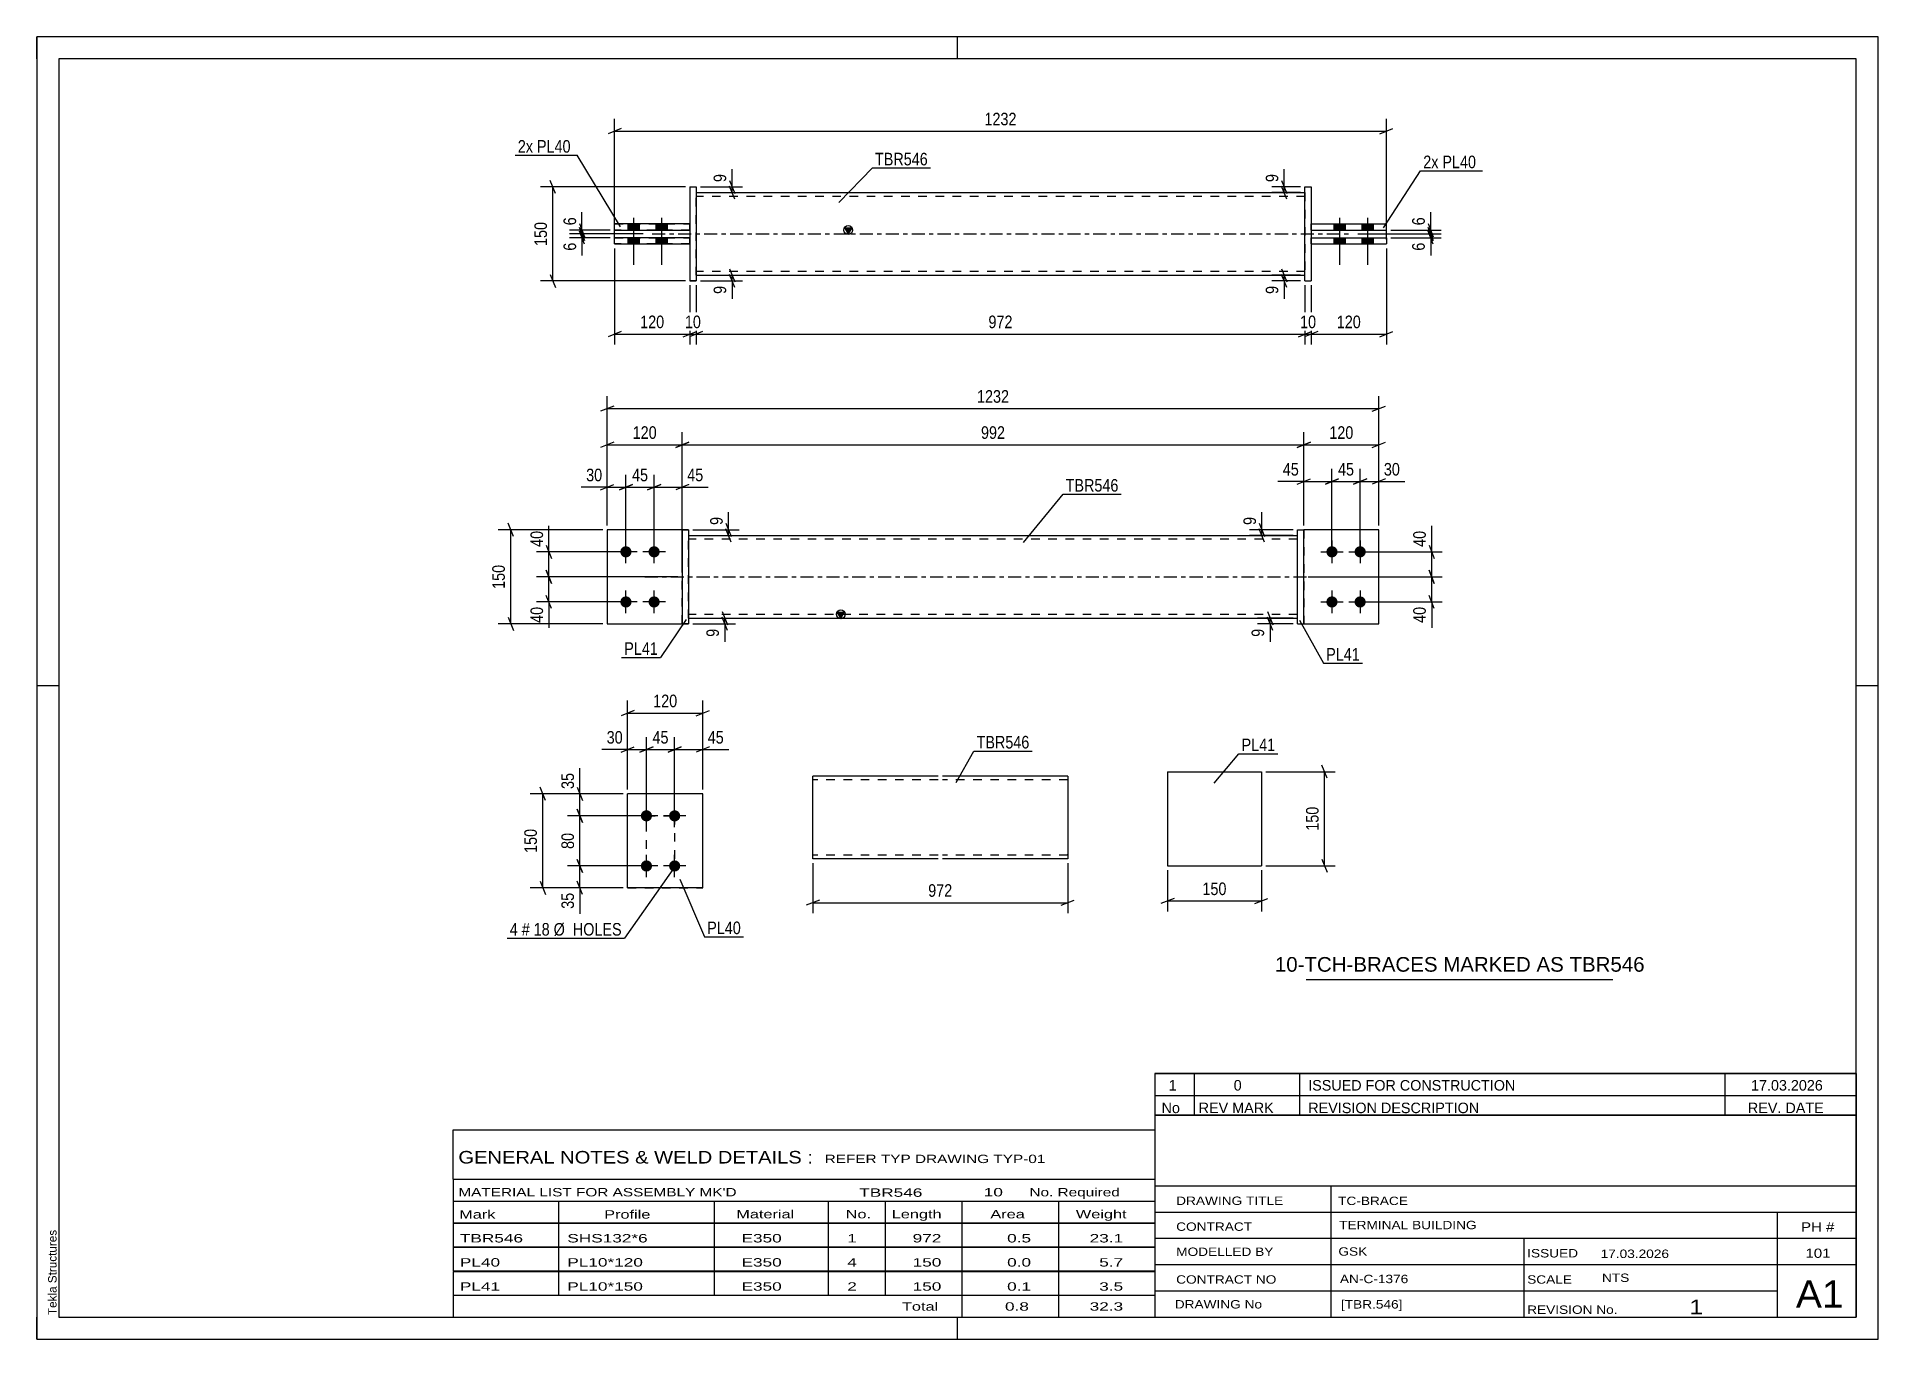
# Paper-space layout 'Layout1' of a CAD drawing. Header units: millimetres. Extents: x 0 to 420, y 0 to 297.
# The model-space entities are those that its viewports show. They can reach past a viewport. Long polylines and large blocks are cut down to what shows.
import ezdxf

# ---------------------------------------------------------------- set-up
doc = ezdxf.new("R2010")
doc.units = ezdxf.units.MM
doc.linetypes.add('DXK_LINE_DOT2', pattern=[3.9198, 1.9599, -1.9599])
doc.linetypes.add('DXK_LINE_DOT3', pattern=[5.9187, 2.979, -0.9799, 0.9799, -0.9799])
doc.layers.add('Viewport layer', color=7, linetype='Continuous', plot=False)
doc.styles.add('Arial', font='ARIAL.TTF', dxfattribs={"height": 0.2})
doc.styles.add('Arial Narrow', font='ARIALN.TTF', dxfattribs={"height": 0.2})

# ---------------------------------------------------------------- blocks, each defined once
blk = doc.blocks.new('Unknown-581632895-1163')
at = {"color": 5, "linetype": 'Continuous'}
for p, q in [((420, 297), (0, 297)), ((0, 297), (0, 0)), ((0, 292), (0, 297)), ((210, 292), (210, 297)), ((420, 0), (420, 297)), ((415, 292), (5, 292)), ((5, 292), (5, 5)), ((415, 5), (415, 292)), ((5, 149), (0, 149)), ((420, 149), (415, 149)), ((0, 0), (0, 5)), ((5, 5), (415, 5)), ((210, 0), (210, 5)), ((0, 0), (420, 0))]:
    blk.add_line(p, q, dxfattribs=at)
at = {"color": 174, "linetype": 'Continuous', "style": 'Arial'}
blk.add_text('Tekla Structures', height=1.9102, rotation=90, dxfattribs=at).set_placement((4.5, 5.5))
blk = doc.blocks.new('Part-581632895-1797 - 1790')
at = {"color": 7, "linetype": 'DXK_LINE_DOT2'}
for p, q in [((306.12, 184.56), (288.98, 184.56)), ((288.98, 184.56), (288.98, 163.13)), ((306.12, 163.13), (306.12, 184.56)), ((288.98, 163.13), (306.12, 163.13))]:
    blk.add_line(p, q, dxfattribs=at)
blk = doc.blocks.new('Part-581632895-1814 - 1790')
at = {"color": 2, "linetype": 'Continuous'}
for p, q in [((148.66, 184.56), (147.23, 184.56)), ((147.23, 184.56), (147.23, 163.13)), ((148.66, 184.56), (148.66, 184.56)), ((148.66, 184.56), (148.66, 163.13)), ((147.23, 163.13), (148.66, 163.13))]:
    blk.add_line(p, q, dxfattribs=at)
at = {"color": 7, "linetype": 'DXK_LINE_DOT2'}
for p, q in [((147.23, 184.56), (148.66, 184.56)), ((148.66, 163.13), (147.23, 163.13))]:
    blk.add_line(p, q, dxfattribs=at)
blk = doc.blocks.new('Bolt-581632895-1798 - 1790')
at = {"linetype": 'Continuous'}
for points in [[(134.37, 178.27, -1), (134.37, 180.84, -1)], [(140.8, 178.27, -1), (140.8, 180.84, -1)], [(134.37, 166.84, -1), (134.37, 169.41, -1)], [(140.8, 166.84, -1), (140.8, 169.41, -1)]]:
    blk.add_hatch(color=1, dxfattribs=at).paths.add_polyline_path(points)
at = {"color": 1, "linetype": 'Continuous'}
for p, q in [((134.37, 176.98), (134.37, 182.13)), ((140.8, 176.98), (140.8, 182.13)), ((136.94, 179.56), (131.8, 179.56)), ((143.37, 179.56), (138.23, 179.56)), ((136.94, 168.13), (131.8, 168.13)), ((134.37, 165.56), (134.37, 170.7)), ((143.37, 168.13), (138.23, 168.13)), ((140.8, 165.56), (140.8, 170.7))]:
    blk.add_line(p, q, dxfattribs=at)
blk = doc.blocks.new('Bolt-581632895-1799 - 1790')
at = {"linetype": 'Continuous'}
for points in [[(295.41, 180.84, -1), (295.41, 178.27, -1)], [(301.84, 180.84, -1), (301.84, 178.27, -1)], [(295.41, 169.41, -1), (295.41, 166.84, -1)], [(301.84, 169.41, -1), (301.84, 166.84, -1)]]:
    blk.add_hatch(color=1, dxfattribs=at).paths.add_polyline_path(points)
at = {"color": 1, "linetype": 'Continuous'}
for p, q in [((295.41, 182.13), (295.41, 176.98)), ((301.84, 182.13), (301.84, 176.98)), ((292.84, 179.56), (297.98, 179.56)), ((299.26, 179.56), (304.41, 179.56)), ((292.84, 168.13), (297.98, 168.13)), ((295.41, 170.7), (295.41, 165.56)), ((299.26, 168.13), (304.41, 168.13)), ((301.84, 170.7), (301.84, 165.56))]:
    blk.add_line(p, q, dxfattribs=at)
blk = doc.blocks.new('Part-581632895-1804 - 1790')
at = {"linetype": 'Continuous'}
blk.add_hatch(color=2, dxfattribs=at).paths.add_polyline_path([(183.38, 164.41), (182.58, 165.81), (184.18, 165.81)])
at = {"color": 2, "linetype": 'Continuous'}
for p, q in [((148.66, 183.27), (287.55, 183.27)), ((148.66, 164.41), (287.55, 164.41)), ((183.38, 164.41), (182.58, 165.81)), ((182.58, 165.81), (184.18, 165.81)), ((184.18, 165.81), (183.38, 164.41))]:
    blk.add_line(p, q, dxfattribs=at)
at = {"color": 7, "linetype": 'DXK_LINE_DOT2'}
for p, q in [((148.66, 164.41), (148.66, 183.27)), ((287.55, 182.41), (148.66, 182.41)), ((287.55, 164.41), (287.55, 183.27)), ((287.55, 165.27), (148.66, 165.27))]:
    blk.add_line(p, q, dxfattribs=at)
at = {"color": 7, "linetype": 'DXK_LINE_DOT3'}
blk.add_line((138.66, 173.84), (297.55, 173.84), dxfattribs=at)
at = {"color": 2, "linetype": 'Continuous'}
blk.add_circle((183.38, 165.31), 1, dxfattribs=at)
blk = doc.blocks.new('Part-581632895-1809 - 1790')
at = {"color": 2, "linetype": 'Continuous'}
for p, q in [((306.12, 184.56), (288.98, 184.56)), ((306.12, 163.13), (306.12, 184.56)), ((288.98, 163.13), (306.12, 163.13))]:
    blk.add_line(p, q, dxfattribs=at)
at = {"color": 7, "linetype": 'DXK_LINE_DOT2'}
blk.add_line((288.98, 184.56), (288.98, 163.13), dxfattribs=at)
blk = doc.blocks.new('Part-581632895-1819 - 1790')
at = {"color": 7, "linetype": 'DXK_LINE_DOT2'}
for p, q in [((147.23, 184.56), (130.09, 184.56)), ((130.09, 184.56), (130.09, 163.13)), ((147.23, 163.13), (147.23, 184.56)), ((130.09, 163.13), (147.23, 163.13))]:
    blk.add_line(p, q, dxfattribs=at)
blk = doc.blocks.new('Part-581632895-1824 - 1790')
at = {"color": 2, "linetype": 'Continuous'}
for p, q in [((147.23, 184.56), (130.09, 184.56)), ((130.09, 184.56), (130.09, 163.13)), ((130.09, 163.13), (147.23, 163.13))]:
    blk.add_line(p, q, dxfattribs=at)
at = {"color": 7, "linetype": 'DXK_LINE_DOT2'}
blk.add_line((147.23, 163.13), (147.23, 184.56), dxfattribs=at)
blk = doc.blocks.new('Part-581632895-1829 - 1790')
at = {"color": 2, "linetype": 'Continuous'}
for p, q in [((287.55, 184.56), (288.98, 184.56)), ((287.55, 163.13), (287.55, 184.56)), ((288.98, 163.13), (288.98, 184.56)), ((287.55, 163.13), (287.55, 163.13)), ((287.55, 163.13), (288.98, 163.13))]:
    blk.add_line(p, q, dxfattribs=at)
at = {"color": 7, "linetype": 'DXK_LINE_DOT2'}
for p, q in [((287.55, 184.56), (288.98, 184.56)), ((287.55, 163.13), (288.98, 163.13))]:
    blk.add_line(p, q, dxfattribs=at)
blk = doc.blocks.new('Part-581632895-2144 - 2122')
at = {"color": 2, "linetype": 'Continuous'}
for p, q in [((148.93, 251.18), (131.79, 251.18)), ((131.79, 249.76), (131.79, 251.18)), ((131.79, 249.76), (148.93, 249.76)), ((131.79, 249.76), (131.79, 249.76)), ((148.93, 249.76), (148.93, 251.18))]:
    blk.add_line(p, q, dxfattribs=at)
at = {"color": 7, "linetype": 'DXK_LINE_DOT2'}
for p, q in [((131.79, 251.18), (148.93, 251.18)), ((148.93, 249.76), (131.79, 249.76))]:
    blk.add_line(p, q, dxfattribs=at)
blk = doc.blocks.new('Part-581632895-2128 - 2122')
at = {"color": 2, "linetype": 'Continuous'}
for p, q in [((290.68, 251.18), (307.82, 251.18)), ((290.68, 249.76), (290.68, 251.18)), ((290.68, 249.76), (290.68, 249.76)), ((290.68, 249.76), (307.82, 249.76)), ((307.82, 251.18), (307.82, 249.76))]:
    blk.add_line(p, q, dxfattribs=at)
at = {"color": 7, "linetype": 'DXK_LINE_DOT2'}
for p, q in [((290.68, 251.18), (307.82, 251.18)), ((290.68, 249.76), (307.82, 249.76))]:
    blk.add_line(p, q, dxfattribs=at)
blk = doc.blocks.new('Part-581632895-2133 - 2122')
at = {"color": 2, "linetype": 'Continuous'}
for p, q in [((290.68, 254.33), (307.82, 254.33)), ((290.68, 252.9), (290.68, 254.33)), ((290.68, 252.9), (290.68, 252.9)), ((290.68, 252.9), (307.82, 252.9)), ((307.82, 252.9), (307.82, 254.33))]:
    blk.add_line(p, q, dxfattribs=at)
at = {"color": 7, "linetype": 'DXK_LINE_DOT2'}
for p, q in [((290.68, 254.33), (307.82, 254.33)), ((290.68, 252.9), (307.82, 252.9))]:
    blk.add_line(p, q, dxfattribs=at)
blk = doc.blocks.new('Part-581632895-2150 - 2122')
at = {"linetype": 'Continuous'}
blk.add_hatch(color=2, dxfattribs=at).paths.add_polyline_path([(185.08, 252.04), (184.28, 253.44), (185.88, 253.44)])
at = {"color": 2, "linetype": 'Continuous'}
for p, q in [((150.36, 261.47), (289.25, 261.47)), ((185.08, 252.04), (184.28, 253.44)), ((184.28, 253.44), (185.88, 253.44)), ((185.88, 253.44), (185.08, 252.04)), ((150.36, 242.61), (289.25, 242.61))]:
    blk.add_line(p, q, dxfattribs=at)
at = {"color": 7, "linetype": 'DXK_LINE_DOT2'}
for p, q in [((150.36, 242.61), (150.36, 261.47)), ((289.25, 260.61), (150.36, 260.61)), ((289.25, 261.47), (289.25, 242.61)), ((289.25, 243.47), (150.36, 243.47))]:
    blk.add_line(p, q, dxfattribs=at)
at = {"color": 7, "linetype": 'DXK_LINE_DOT3'}
blk.add_line((140.36, 252.04), (299.25, 252.04), dxfattribs=at)
at = {"color": 2, "linetype": 'Continuous'}
blk.add_circle((185.08, 252.94), 1, dxfattribs=at)
blk = doc.blocks.new('Part-581632895-2134 - 2122')
at = {"color": 2, "linetype": 'Continuous'}
for p, q in [((148.93, 262.76), (150.36, 262.76)), ((148.93, 262.76), (148.93, 241.33)), ((150.36, 262.76), (150.36, 262.76)), ((150.36, 262.76), (150.36, 241.33)), ((150.36, 241.33), (148.93, 241.33)), ((148.93, 241.33), (148.93, 241.33))]:
    blk.add_line(p, q, dxfattribs=at)
at = {"color": 7, "linetype": 'DXK_LINE_DOT2'}
for p, q in [((148.93, 262.76), (150.36, 262.76)), ((148.93, 241.33), (150.36, 241.33)), ((148.93, 241.33), (148.93, 241.33))]:
    blk.add_line(p, q, dxfattribs=at)
blk = doc.blocks.new('Part-581632895-2139 - 2122')
at = {"color": 2, "linetype": 'Continuous'}
for p, q in [((148.93, 254.33), (131.79, 254.33)), ((131.79, 252.9), (131.79, 254.33)), ((131.79, 252.9), (148.93, 252.9)), ((131.79, 252.9), (131.79, 252.9)), ((148.93, 252.9), (148.93, 254.33))]:
    blk.add_line(p, q, dxfattribs=at)
at = {"color": 7, "linetype": 'DXK_LINE_DOT2'}
for p, q in [((131.79, 254.33), (148.93, 254.33)), ((148.93, 252.9), (131.79, 252.9))]:
    blk.add_line(p, q, dxfattribs=at)
blk = doc.blocks.new('Part-581632895-2145 - 2122')
at = {"color": 2, "linetype": 'Continuous'}
for p, q in [((289.25, 262.76), (289.25, 262.76)), ((289.25, 241.33), (289.25, 262.76)), ((289.25, 262.76), (290.68, 262.76)), ((290.68, 262.76), (290.68, 262.76)), ((290.68, 262.76), (290.68, 241.33)), ((289.25, 241.33), (290.68, 241.33)), ((289.25, 241.33), (289.25, 241.33)), ((290.68, 241.33), (290.68, 241.33))]:
    blk.add_line(p, q, dxfattribs=at)
at = {"color": 7, "linetype": 'DXK_LINE_DOT2'}
for p, q in [((289.25, 262.76), (290.68, 262.76)), ((289.25, 241.33), (290.68, 241.33)), ((290.68, 241.33), (290.68, 241.33))]:
    blk.add_line(p, q, dxfattribs=at)
blk = doc.blocks.new('Bolt-581632895-2151 - 2122')
at = {"linetype": 'Continuous'}
for points in [[(298.39, 254.33), (295.82, 254.33), (295.82, 252.9), (298.39, 252.9)], [(298.39, 254.33), (295.82, 254.33), (295.82, 252.9), (298.39, 252.9)], [(304.82, 254.33), (302.25, 254.33), (302.25, 252.9), (304.82, 252.9)], [(304.82, 254.33), (302.25, 254.33), (302.25, 252.9), (304.82, 252.9)], [(298.39, 251.18), (295.82, 251.18), (295.82, 249.76), (298.39, 249.76)], [(298.39, 251.18), (295.82, 251.18), (295.82, 249.76), (298.39, 249.76)], [(304.82, 251.18), (302.25, 251.18), (302.25, 249.76), (304.82, 249.76)], [(304.82, 251.18), (302.25, 251.18), (302.25, 249.76), (304.82, 249.76)]]:
    blk.add_hatch(color=1, dxfattribs=at).paths.add_polyline_path(points)
at = {"color": 1, "linetype": 'Continuous'}
for p, q in [((295.82, 254.33), (295.82, 252.9)), ((295.82, 254.33), (295.82, 252.9)), ((297.11, 255.76), (297.11, 245.04)), ((297.11, 255.76), (297.11, 245.04)), ((298.39, 254.33), (298.39, 252.9)), ((298.39, 254.33), (298.39, 252.9)), ((302.25, 254.33), (302.25, 252.9)), ((302.25, 254.33), (302.25, 252.9)), ((303.54, 255.76), (303.54, 245.04)), ((303.54, 255.76), (303.54, 245.04)), ((304.82, 254.33), (304.82, 252.9)), ((304.82, 254.33), (304.82, 252.9)), ((295.82, 251.18), (295.82, 249.76)), ((295.82, 251.18), (295.82, 249.76)), ((298.39, 251.18), (298.39, 249.76)), ((298.39, 251.18), (298.39, 249.76)), ((302.25, 251.18), (302.25, 249.76)), ((302.25, 251.18), (302.25, 249.76)), ((304.82, 251.18), (304.82, 249.76)), ((304.82, 251.18), (304.82, 249.76))]:
    blk.add_line(p, q, dxfattribs=at)
blk = doc.blocks.new('Bolt-581632895-2152 - 2122')
at = {"linetype": 'Continuous'}
for points in [[(134.79, 252.9), (137.36, 252.9), (137.36, 254.33), (134.79, 254.33)], [(134.79, 252.9), (137.36, 252.9), (137.36, 254.33), (134.79, 254.33)], [(141.22, 252.9), (143.79, 252.9), (143.79, 254.33), (141.22, 254.33)], [(141.22, 252.9), (143.79, 252.9), (143.79, 254.33), (141.22, 254.33)], [(134.79, 249.76), (137.36, 249.76), (137.36, 251.18), (134.79, 251.18)], [(134.79, 249.76), (137.36, 249.76), (137.36, 251.18), (134.79, 251.18)], [(141.22, 249.76), (143.79, 249.76), (143.79, 251.18), (141.22, 251.18)], [(141.22, 249.76), (143.79, 249.76), (143.79, 251.18), (141.22, 251.18)]]:
    blk.add_hatch(color=1, dxfattribs=at).paths.add_polyline_path(points)
at = {"color": 1, "linetype": 'Continuous'}
for p, q in [((134.79, 254.33), (134.79, 252.9)), ((134.79, 254.33), (134.79, 252.9)), ((136.07, 255.76), (136.07, 245.04)), ((136.07, 255.76), (136.07, 245.04)), ((137.36, 254.33), (137.36, 252.9)), ((137.36, 254.33), (137.36, 252.9)), ((141.22, 254.33), (141.22, 252.9)), ((141.22, 254.33), (141.22, 252.9)), ((142.5, 255.76), (142.5, 245.04)), ((142.5, 255.76), (142.5, 245.04)), ((143.79, 254.33), (143.79, 252.9)), ((143.79, 254.33), (143.79, 252.9)), ((134.79, 251.18), (134.79, 249.76)), ((134.79, 251.18), (134.79, 249.76)), ((137.36, 251.18), (137.36, 249.76)), ((137.36, 251.18), (137.36, 249.76)), ((141.22, 251.18), (141.22, 249.76)), ((141.22, 251.18), (141.22, 249.76)), ((143.79, 251.18), (143.79, 249.76)), ((143.79, 251.18), (143.79, 249.76))]:
    blk.add_line(p, q, dxfattribs=at)
blk = doc.blocks.new('Part-581632895-1458 - 1409')
at = {"color": 2, "linetype": 'Continuous'}
for p, q in [((151.91, 124.35), (134.76, 124.35)), ((134.76, 102.92), (134.76, 124.35)), ((151.91, 102.92), (151.91, 124.35)), ((151.91, 102.92), (134.76, 102.92))]:
    blk.add_line(p, q, dxfattribs=at)
at = {"color": 7, "linetype": 'DXK_LINE_DOT2'}
blk.add_line((134.76, 102.92), (151.91, 102.92), dxfattribs=at)
blk = doc.blocks.new('Bolt-581632895-1443 - 1409')
at = {"linetype": 'Continuous'}
for points in [[(139.05, 118.06, -1), (139.05, 120.63, -1)], [(145.48, 118.06, -1), (145.48, 120.63, -1)], [(139.05, 106.63, -1), (139.05, 109.2, -1)], [(145.48, 106.63, -1), (145.48, 109.2, -1)]]:
    blk.add_hatch(color=1, dxfattribs=at).paths.add_polyline_path(points)
at = {"color": 1, "linetype": 'Continuous'}
for p, q in [((139.05, 116.78), (139.05, 121.92)), ((145.48, 116.78), (145.48, 121.92)), ((141.62, 119.35), (136.48, 119.35)), ((148.05, 119.35), (142.91, 119.35)), ((139.05, 105.35), (139.05, 110.49)), ((145.48, 105.35), (145.48, 110.49)), ((141.62, 107.92), (136.48, 107.92)), ((148.05, 107.92), (142.91, 107.92))]:
    blk.add_line(p, q, dxfattribs=at)
blk = doc.blocks.new('Part-581632895-1389 - 1373')
at = {"color": 2, "linetype": 'Continuous'}
for p, q in [((257.89, 129.4), (257.89, 107.97)), ((257.89, 129.4), (279.32, 129.4)), ((279.32, 129.4), (279.32, 107.97)), ((257.89, 107.97), (279.32, 107.97))]:
    blk.add_line(p, q, dxfattribs=at)
blk = doc.blocks.new('Part-581632895-1273 - 1255')
at = {"color": 2, "linetype": 'Continuous'}
for p, q in [((205.56, 128.4), (176.99, 128.4)), ((176.99, 109.67), (176.99, 128.4)), ((235.13, 128.4), (206.56, 128.4)), ((235.13, 128.4), (235.13, 128.27)), ((235.13, 128.27), (235.13, 126.68)), ((235.13, 126.68), (235.13, 109.54)), ((176.99, 109.54), (176.99, 109.67)), ((205.56, 109.54), (176.99, 109.54)), ((235.13, 109.54), (206.56, 109.54))]:
    blk.add_line(p, q, dxfattribs=at)
at = {"color": 7, "linetype": 'DXK_LINE_DOT2'}
for p, q in [((205.56, 127.54), (176.99, 127.54)), ((235.13, 127.54), (206.56, 127.54)), ((235.13, 127.9), (235.13, 126.68)), ((176.99, 110.4), (176.99, 110.46)), ((205.56, 110.4), (176.99, 110.4)), ((176.99, 109.54), (176.99, 109.54)), ((235.13, 110.4), (206.56, 110.4)), ((235.13, 110.46), (235.13, 110.6)), ((235.13, 110.4), (235.13, 110.46)), ((235.13, 110.4), (235.13, 110.46))]:
    blk.add_line(p, q, dxfattribs=at)
blk = doc.blocks.new('Rectangle-581632895-1567 - 1409')
at = {"color": 1, "linetype": 'DXK_LINE_DOT2'}
blk.add_lwpolyline([(139.05, 119.35), (145.48, 119.35), (145.48, 107.92), (139.05, 107.92), (139.05, 119.35)], close=True, dxfattribs=at)
blk = doc.blocks.new('StraightDimension-581632895-1863 - 1790')
at = {"color": 7, "linetype": 'Continuous'}
for p, q in [((146.23, 173.84), (113.96, 173.84)), ((116.21, 175.34), (117.41, 172.34)), ((116.81, 168.13), (116.81, 173.84)), ((133.37, 168.13), (113.96, 168.13)), ((117.41, 166.63), (116.21, 169.63))]:
    blk.add_line(p, q, dxfattribs=at)
at = {"color": 0}
blk.add_wipeout([(116.06, 167.6), (111.86, 167.6), (111.86, 162.75), (116.06, 162.75)], dxfattribs=at)
at = {"color": 7, "linetype": 'Continuous'}
blk.add_line((116.81, 168.13), (116.81, 162.22), dxfattribs=at)
blk.add_line((116.81, 168.13), (116.81, 162.22), dxfattribs=at)
at = {"color": 3, "style": 'Arial Narrow'}
blk.add_text('40', height=2.863, rotation=90.0002, dxfattribs=at).set_placement((115.46, 163.35))
blk = doc.blocks.new('StraightDimension-581632895-2017 - 1790')
at = {"color": 7, "linetype": 'Continuous'}
for p, q in [((130.09, 185.56), (130.09, 215.06)), ((306.12, 185.56), (306.12, 215.06)), ((131.59, 212.81), (128.59, 211.61)), ((130.09, 212.21), (306.12, 212.21)), ((304.62, 211.61), (307.62, 212.81))]:
    blk.add_line(p, q, dxfattribs=at)
at = {"color": 0}
blk.add_wipeout([(222.36, 212.96), (222.36, 217.16), (213.85, 217.16), (213.85, 212.96)], dxfattribs=at)
at = {"color": 3, "style": 'Arial Narrow'}
blk.add_text('1232', height=2.863, dxfattribs=at).set_placement((214.45, 213.56))
blk = doc.blocks.new('StraightDimension-581632895-2083 - 1790')
at = {"color": 7, "linetype": 'Continuous'}
for p, q in [((157.19, 186.06), (158.39, 183.06)), ((149.66, 184.56), (160.19, 184.56)), ((149.66, 183.27), (160.19, 183.27)), ((158.39, 181.77), (157.19, 184.77)), ((157.79, 183.27), (157.79, 184.56))]:
    blk.add_line(p, q, dxfattribs=at)
at = {"color": 0}
blk.add_wipeout([(157.04, 188.11), (152.84, 188.11), (152.84, 185.08), (157.04, 185.08)], dxfattribs=at)
at = {"color": 7, "linetype": 'Continuous'}
blk.add_line((157.79, 184.56), (157.79, 188.63), dxfattribs=at)
blk.add_line((157.79, 184.56), (157.79, 188.63), dxfattribs=at)
at = {"color": 3, "style": 'Arial Narrow'}
blk.add_text('9', height=2.86, rotation=90.0002, dxfattribs=at).set_placement((156.44, 185.68))
blk = doc.blocks.new('StraightDimension-581632895-1982 - 1790')
at = {"color": 7, "linetype": 'Continuous'}
for p, q in [((130.09, 185.56), (130.09, 206.82)), ((147.23, 174.84), (147.23, 206.82)), ((131.59, 204.57), (128.59, 203.37)), ((130.09, 203.97), (147.23, 203.97)), ((145.73, 203.37), (148.73, 204.57))]:
    blk.add_line(p, q, dxfattribs=at)
at = {"color": 0}
blk.add_wipeout([(142, 204.72), (142, 208.92), (135.31, 208.92), (135.31, 204.72)], dxfattribs=at)
at = {"color": 3, "style": 'Arial Narrow'}
blk.add_text('120', height=2.863, dxfattribs=at).set_placement((135.91, 205.32))
blk = doc.blocks.new('StraightDimension-581632895-1918 - 1790')
at = {"color": 7, "linetype": 'Continuous'}
for p, q in [((132.87, 193.7), (135.87, 194.9)), ((134.37, 180.56), (134.37, 197.15)), ((134.37, 194.3), (140.8, 194.3)), ((142.3, 194.9), (139.3, 193.7)), ((140.8, 180.56), (140.8, 197.15))]:
    blk.add_line(p, q, dxfattribs=at)
at = {"color": 0}
blk.add_wipeout([(140.01, 195.05), (140.01, 199.25), (135.16, 199.25), (135.16, 195.05)], dxfattribs=at)
at = {"color": 3, "style": 'Arial Narrow'}
blk.add_text('45', height=2.863, dxfattribs=at).set_placement((135.76, 195.65))
blk = doc.blocks.new('StraightDimension-581632895-1854 - 1790')
at = {"color": 7, "linetype": 'Continuous'}
for p, q in [((149.66, 164.41), (159.33, 164.41)), ((156.33, 165.91), (157.53, 162.91)), ((157.53, 161.63), (156.33, 164.63)), ((156.93, 163.13), (156.93, 164.41)), ((149.66, 163.13), (159.33, 163.13))]:
    blk.add_line(p, q, dxfattribs=at)
at = {"color": 0}
blk.add_wipeout([(156.18, 162.6), (151.98, 162.6), (151.98, 159.57), (156.18, 159.57)], dxfattribs=at)
at = {"color": 7, "linetype": 'Continuous'}
blk.add_line((156.93, 163.13), (156.93, 159.05), dxfattribs=at)
blk.add_line((156.93, 163.13), (156.93, 159.05), dxfattribs=at)
at = {"color": 3, "style": 'Arial Narrow'}
blk.add_text('9', height=2.86, rotation=90.0002, dxfattribs=at).set_placement((155.58, 160.17))
blk = doc.blocks.new('StraightDimension-581632895-2007 - 1790')
at = {"color": 7, "linetype": 'Continuous'}
for p, q in [((289.98, 173.84), (320.56, 173.84)), ((317.56, 175.34), (318.76, 172.34)), ((318.16, 168.13), (318.16, 173.84)), ((302.84, 168.13), (320.56, 168.13)), ((318.76, 166.63), (317.56, 169.63))]:
    blk.add_line(p, q, dxfattribs=at)
at = {"color": 0}
blk.add_wipeout([(317.41, 167.6), (313.21, 167.6), (313.21, 162.75), (317.41, 162.75)], dxfattribs=at)
at = {"color": 7, "linetype": 'Continuous'}
blk.add_line((318.16, 168.13), (318.16, 162.22), dxfattribs=at)
blk.add_line((318.16, 168.13), (318.16, 162.22), dxfattribs=at)
at = {"color": 3, "style": 'Arial Narrow'}
blk.add_text('40', height=2.863, rotation=90.0002, dxfattribs=at).set_placement((316.81, 163.35))
blk = doc.blocks.new('StraightDimension-581632895-1836 - 1790')
at = {"color": 7, "linetype": 'Continuous'}
for p, q in [((278.83, 186.06), (280.03, 183.06)), ((286.55, 184.56), (276.58, 184.56)), ((286.55, 183.27), (276.58, 183.27)), ((280.03, 181.77), (278.83, 184.77)), ((279.43, 183.27), (279.43, 184.56))]:
    blk.add_line(p, q, dxfattribs=at)
at = {"color": 0}
blk.add_wipeout([(278.68, 188.11), (274.48, 188.11), (274.48, 185.08), (278.68, 185.08)], dxfattribs=at)
at = {"color": 7, "linetype": 'Continuous'}
blk.add_line((279.43, 184.56), (279.43, 188.63), dxfattribs=at)
blk.add_line((279.43, 184.56), (279.43, 188.63), dxfattribs=at)
at = {"color": 3, "style": 'Arial Narrow'}
blk.add_text('9', height=2.86, rotation=90.0002, dxfattribs=at).set_placement((278.08, 185.68))
blk = doc.blocks.new('StraightDimension-581632895-2037 - 1790')
at = {"color": 7, "linetype": 'Continuous'}
for p, q in [((288.98, 185.56), (288.98, 198.45)), ((295.41, 180.56), (295.41, 198.45)), ((287.48, 195), (290.48, 196.2)), ((288.98, 195.6), (295.41, 195.6)), ((296.91, 196.2), (293.91, 195))]:
    blk.add_line(p, q, dxfattribs=at)
at = {"color": 0}
blk.add_wipeout([(288.45, 196.35), (288.45, 200.55), (283.6, 200.55), (283.6, 196.35)], dxfattribs=at)
at = {"color": 7, "linetype": 'Continuous'}
blk.add_line((288.98, 195.6), (283.07, 195.6), dxfattribs=at)
blk.add_line((288.98, 195.6), (283.07, 195.6), dxfattribs=at)
at = {"color": 3, "style": 'Arial Narrow'}
blk.add_text('45', height=2.863, dxfattribs=at).set_placement((284.2, 196.95))
blk = doc.blocks.new('StraightDimension-581632895-1845 - 1790')
at = {"color": 7, "linetype": 'Continuous'}
for p, q in [((286.55, 164.41), (278.44, 164.41)), ((280.69, 165.91), (281.89, 162.91)), ((281.89, 161.63), (280.69, 164.63)), ((281.29, 163.13), (281.29, 164.41)), ((286.55, 163.13), (278.44, 163.13))]:
    blk.add_line(p, q, dxfattribs=at)
at = {"color": 0}
blk.add_wipeout([(280.54, 162.6), (276.34, 162.6), (276.34, 159.57), (280.54, 159.57)], dxfattribs=at)
at = {"color": 7, "linetype": 'Continuous'}
blk.add_line((281.29, 163.13), (281.29, 159.05), dxfattribs=at)
blk.add_line((281.29, 163.13), (281.29, 159.05), dxfattribs=at)
at = {"color": 3, "style": 'Arial Narrow'}
blk.add_text('9', height=2.86, rotation=90.0002, dxfattribs=at).set_placement((279.94, 160.17))
blk = doc.blocks.new('StraightDimension-581632895-1872 - 1790')
at = {"color": 7, "linetype": 'Continuous'}
for p, q in [((116.21, 181.06), (117.41, 178.06)), ((133.37, 179.56), (113.96, 179.56)), ((116.81, 173.84), (116.81, 179.56)), ((146.23, 173.84), (113.96, 173.84)), ((117.41, 172.34), (116.21, 175.34))]:
    blk.add_line(p, q, dxfattribs=at)
at = {"color": 0}
blk.add_wipeout([(116.06, 184.94), (111.86, 184.94), (111.86, 180.08), (116.06, 180.08)], dxfattribs=at)
at = {"color": 7, "linetype": 'Continuous'}
blk.add_line((116.81, 179.56), (116.81, 185.46), dxfattribs=at)
blk.add_line((116.81, 179.56), (116.81, 185.46), dxfattribs=at)
at = {"color": 3, "style": 'Arial Narrow'}
blk.add_text('40', height=2.863, rotation=90.0002, dxfattribs=at).set_placement((115.46, 180.68))
blk = doc.blocks.new('StraightDimension-581632895-1882 - 1790')
at = {"color": 7, "linetype": 'Continuous'}
for p, q in [((108.7, 183.06), (107.5, 186.06)), ((129.09, 184.56), (105.25, 184.56)), ((108.1, 163.13), (108.1, 184.56)), ((107.5, 164.63), (108.7, 161.63)), ((129.09, 163.13), (105.25, 163.13))]:
    blk.add_line(p, q, dxfattribs=at)
at = {"color": 0}
blk.add_wipeout([(107.35, 177.18), (103.15, 177.18), (103.15, 170.5), (107.35, 170.5)], dxfattribs=at)
at = {"color": 3, "style": 'Arial Narrow'}
blk.add_text('150', height=2.863, rotation=90.0002, dxfattribs=at).set_placement((106.75, 171.1))
blk = doc.blocks.new('StraightDimension-581632895-1902 - 1790')
at = {"color": 7, "linetype": 'Continuous'}
for p, q in [((139.3, 193.7), (142.3, 194.9)), ((140.8, 180.56), (140.8, 197.15)), ((140.8, 194.3), (147.23, 194.3)), ((148.73, 194.9), (145.73, 193.7)), ((147.23, 185.56), (147.23, 197.15))]:
    blk.add_line(p, q, dxfattribs=at)
at = {"color": 0}
blk.add_wipeout([(152.61, 195.05), (152.61, 199.25), (147.75, 199.25), (147.75, 195.05)], dxfattribs=at)
at = {"color": 7, "linetype": 'Continuous'}
blk.add_line((147.23, 194.3), (153.13, 194.3), dxfattribs=at)
blk.add_line((147.23, 194.3), (153.13, 194.3), dxfattribs=at)
at = {"color": 3, "style": 'Arial Narrow'}
blk.add_text('45', height=2.863, dxfattribs=at).set_placement((148.35, 195.65))
blk = doc.blocks.new('StraightDimension-581632895-1931 - 1790')
at = {"color": 7, "linetype": 'Continuous'}
for p, q in [((128.59, 193.7), (131.59, 194.9)), ((130.09, 185.56), (130.09, 197.15)), ((130.09, 194.3), (134.37, 194.3)), ((135.87, 194.9), (132.87, 193.7)), ((134.37, 180.56), (134.37, 197.15))]:
    blk.add_line(p, q, dxfattribs=at)
at = {"color": 0}
blk.add_wipeout([(129.56, 195.05), (129.56, 199.25), (124.7, 199.25), (124.7, 195.05)], dxfattribs=at)
at = {"color": 7, "linetype": 'Continuous'}
blk.add_line((130.09, 194.3), (124.18, 194.3), dxfattribs=at)
blk.add_line((130.09, 194.3), (124.18, 194.3), dxfattribs=at)
at = {"color": 3, "style": 'Arial Narrow'}
blk.add_text('30', height=2.863, dxfattribs=at).set_placement((125.3, 195.65))
blk = doc.blocks.new('StraightDimension-581632895-1948 - 1790')
at = {"color": 7, "linetype": 'Continuous'}
for p, q in [((288.98, 185.56), (288.98, 206.82)), ((306.12, 185.56), (306.12, 206.82)), ((290.48, 204.57), (287.48, 203.37)), ((288.98, 203.97), (306.12, 203.97)), ((304.62, 203.37), (307.62, 204.57))]:
    blk.add_line(p, q, dxfattribs=at)
at = {"color": 0}
blk.add_wipeout([(300.89, 204.72), (300.89, 208.92), (294.21, 208.92), (294.21, 204.72)], dxfattribs=at)
at = {"color": 3, "style": 'Arial Narrow'}
blk.add_text('120', height=2.863, dxfattribs=at).set_placement((294.81, 205.32))
blk = doc.blocks.new('StraightDimension-581632895-1967 - 1790')
at = {"color": 7, "linetype": 'Continuous'}
for p, q in [((147.23, 174.84), (147.23, 206.82)), ((288.98, 185.56), (288.98, 206.82)), ((148.73, 204.57), (145.73, 203.37)), ((147.23, 203.97), (288.98, 203.97)), ((287.48, 203.37), (290.48, 204.57))]:
    blk.add_line(p, q, dxfattribs=at)
at = {"color": 0}
blk.add_wipeout([(221.45, 204.72), (221.45, 208.92), (214.76, 208.92), (214.76, 204.72)], dxfattribs=at)
at = {"color": 3, "style": 'Arial Narrow'}
blk.add_text('992', height=2.863, dxfattribs=at).set_placement((215.36, 205.32))
blk = doc.blocks.new('StraightDimension-581632895-1998 - 1790')
at = {"color": 7, "linetype": 'Continuous'}
for p, q in [((317.56, 181.06), (318.76, 178.06)), ((302.84, 179.56), (320.56, 179.56)), ((318.16, 173.84), (318.16, 179.56)), ((289.98, 173.84), (320.56, 173.84)), ((318.76, 172.34), (317.56, 175.34))]:
    blk.add_line(p, q, dxfattribs=at)
at = {"color": 0}
blk.add_wipeout([(317.41, 184.94), (313.21, 184.94), (313.21, 180.08), (317.41, 180.08)], dxfattribs=at)
at = {"color": 7, "linetype": 'Continuous'}
blk.add_line((318.16, 179.56), (318.16, 185.46), dxfattribs=at)
blk.add_line((318.16, 179.56), (318.16, 185.46), dxfattribs=at)
at = {"color": 3, "style": 'Arial Narrow'}
blk.add_text('40', height=2.863, rotation=90.0002, dxfattribs=at).set_placement((316.81, 180.68))
blk = doc.blocks.new('StraightDimension-581632895-2053 - 1790')
at = {"color": 7, "linetype": 'Continuous'}
for p, q in [((295.41, 180.56), (295.41, 198.45)), ((301.84, 180.56), (301.84, 198.45)), ((293.91, 195), (296.91, 196.2)), ((295.41, 195.6), (301.84, 195.6)), ((303.34, 196.2), (300.34, 195))]:
    blk.add_line(p, q, dxfattribs=at)
at = {"color": 0}
blk.add_wipeout([(301.05, 196.35), (301.05, 200.55), (296.19, 200.55), (296.19, 196.35)], dxfattribs=at)
at = {"color": 3, "style": 'Arial Narrow'}
blk.add_text('45', height=2.863, dxfattribs=at).set_placement((296.79, 196.95))
blk = doc.blocks.new('StraightDimension-581632895-2066 - 1790')
at = {"color": 7, "linetype": 'Continuous'}
for p, q in [((301.84, 180.56), (301.84, 198.45)), ((306.12, 185.56), (306.12, 198.45)), ((300.34, 195), (303.34, 196.2)), ((301.84, 195.6), (306.12, 195.6)), ((307.62, 196.2), (304.62, 195))]:
    blk.add_line(p, q, dxfattribs=at)
at = {"color": 0}
blk.add_wipeout([(311.5, 196.35), (311.5, 200.55), (306.65, 200.55), (306.65, 196.35)], dxfattribs=at)
at = {"color": 7, "linetype": 'Continuous'}
blk.add_line((306.12, 195.6), (312.03, 195.6), dxfattribs=at)
blk.add_line((306.12, 195.6), (312.03, 195.6), dxfattribs=at)
at = {"color": 3, "style": 'Arial Narrow'}
blk.add_text('30', height=2.863, dxfattribs=at).set_placement((307.25, 196.95))
blk = doc.blocks.new('StraightDimension-581632895-3329 - 2122')
at = {"color": 7, "linetype": 'Continuous'}
for p, q in [((307.82, 248.76), (307.82, 226.81)), ((290.68, 240.33), (290.68, 226.81)), ((292.18, 229.81), (289.18, 228.61)), ((290.68, 229.21), (307.82, 229.21)), ((306.32, 228.61), (309.32, 229.81))]:
    blk.add_line(p, q, dxfattribs=at)
at = {"color": 0}
blk.add_wipeout([(302.59, 229.96), (302.59, 234.16), (295.91, 234.16), (295.91, 229.96)], dxfattribs=at)
at = {"color": 3, "style": 'Arial Narrow'}
blk.add_text('120', height=2.863, dxfattribs=at).set_placement((296.51, 230.56))
blk = doc.blocks.new('StraightDimension-581632895-2198 - 2122')
at = {"color": 7, "linetype": 'Continuous'}
for p, q in [((301.32, 252.04), (320.33, 252.04)), ((317.33, 253.54), (318.53, 250.54)), ((318.53, 249.68), (317.33, 252.68)), ((317.93, 251.18), (317.93, 252.04)), ((308.82, 251.18), (320.33, 251.18))]:
    blk.add_line(p, q, dxfattribs=at)
at = {"color": 0}
blk.add_wipeout([(317.18, 250.66), (312.98, 250.66), (312.98, 247.63), (317.18, 247.63)], dxfattribs=at)
at = {"color": 7, "linetype": 'Continuous'}
blk.add_line((317.93, 251.18), (317.93, 247.11), dxfattribs=at)
blk.add_line((317.93, 251.18), (317.93, 247.11), dxfattribs=at)
at = {"color": 3, "style": 'Arial Narrow'}
blk.add_text('6', height=2.86, rotation=90.0002, dxfattribs=at).set_placement((316.58, 248.23))
blk = doc.blocks.new('StraightDimension-581632895-3333 - 2122')
at = {"color": 7, "linetype": 'Continuous'}
for p, q in [((131.79, 248.76), (131.79, 226.81)), ((148.93, 240.33), (148.93, 226.81)), ((133.29, 229.81), (130.29, 228.61)), ((131.79, 229.21), (148.93, 229.21)), ((147.43, 228.61), (150.43, 229.81))]:
    blk.add_line(p, q, dxfattribs=at)
at = {"color": 0}
blk.add_wipeout([(143.7, 229.96), (143.7, 234.16), (137.02, 234.16), (137.02, 229.96)], dxfattribs=at)
at = {"color": 3, "style": 'Arial Narrow'}
blk.add_text('120', height=2.863, dxfattribs=at).set_placement((137.62, 230.56))
blk = doc.blocks.new('StraightDimension-581632895-3331 - 2122')
at = {"color": 7, "linetype": 'Continuous'}
for p, q in [((150.36, 240.33), (150.36, 226.81)), ((289.25, 240.33), (289.25, 226.81)), ((151.86, 229.81), (148.86, 228.61)), ((150.36, 229.21), (289.25, 229.21)), ((287.75, 228.61), (290.75, 229.81))]:
    blk.add_line(p, q, dxfattribs=at)
at = {"color": 0}
blk.add_wipeout([(223.15, 229.96), (223.15, 234.16), (216.46, 234.16), (216.46, 229.96)], dxfattribs=at)
at = {"color": 3, "style": 'Arial Narrow'}
blk.add_text('972', height=2.863, dxfattribs=at).set_placement((217.06, 230.56))
blk = doc.blocks.new('StraightDimension-581632895-3330 - 2122')
at = {"color": 7, "linetype": 'Continuous'}
for p, q in [((289.25, 240.33), (289.25, 226.81)), ((290.68, 240.33), (290.68, 226.81)), ((287.75, 228.61), (290.75, 229.81)), ((292.18, 229.81), (289.18, 228.61)), ((289.25, 229.21), (290.68, 229.21))]:
    blk.add_line(p, q, dxfattribs=at)
at = {"color": 0}
blk.add_wipeout([(292.39, 229.96), (292.39, 234.16), (287.54, 234.16), (287.54, 229.96)], dxfattribs=at)
at = {"color": 3, "style": 'Arial Narrow'}
blk.add_text('10', height=2.863, dxfattribs=at).set_placement((288.14, 230.56))
blk = doc.blocks.new('StraightDimension-581632895-2155 - 2122')
at = {"color": 7, "linetype": 'Continuous'}
for p, q in [((130.79, 252.9), (121.5, 252.9)), ((138.29, 252.04), (121.5, 252.04)), ((123.75, 254.4), (124.95, 251.4)), ((124.95, 250.54), (123.75, 253.54)), ((124.35, 252.04), (124.35, 252.9))]:
    blk.add_line(p, q, dxfattribs=at)
at = {"color": 0}
blk.add_wipeout([(123.6, 256.45), (119.4, 256.45), (119.4, 253.42), (123.6, 253.42)], dxfattribs=at)
at = {"color": 7, "linetype": 'Continuous'}
blk.add_line((124.35, 252.9), (124.35, 256.98), dxfattribs=at)
blk.add_line((124.35, 252.9), (124.35, 256.98), dxfattribs=at)
at = {"color": 3, "style": 'Arial Narrow'}
blk.add_text('6', height=2.86, rotation=90.0002, dxfattribs=at).set_placement((123, 254.02))
blk = doc.blocks.new('StraightDimension-581632895-3332 - 2122')
at = {"color": 7, "linetype": 'Continuous'}
for p, q in [((148.93, 240.33), (148.93, 226.81)), ((150.36, 240.33), (150.36, 226.81)), ((147.43, 228.61), (150.43, 229.81)), ((151.86, 229.81), (148.86, 228.61)), ((148.93, 229.21), (150.36, 229.21))]:
    blk.add_line(p, q, dxfattribs=at)
at = {"color": 0}
blk.add_wipeout([(152.07, 229.96), (152.07, 234.16), (147.22, 234.16), (147.22, 229.96)], dxfattribs=at)
at = {"color": 3, "style": 'Arial Narrow'}
blk.add_text('10', height=2.863, dxfattribs=at).set_placement((147.82, 230.56))
blk = doc.blocks.new('StraightDimension-581632895-2167 - 2122')
at = {"color": 7, "linetype": 'Continuous'}
for p, q in [((138.29, 252.04), (121.5, 252.04)), ((123.75, 253.54), (124.95, 250.54)), ((124.95, 249.68), (123.75, 252.68)), ((124.35, 251.18), (124.35, 252.04)), ((130.79, 251.18), (121.5, 251.18))]:
    blk.add_line(p, q, dxfattribs=at)
at = {"color": 0}
blk.add_wipeout([(123.6, 250.66), (119.4, 250.66), (119.4, 247.63), (123.6, 247.63)], dxfattribs=at)
at = {"color": 7, "linetype": 'Continuous'}
blk.add_line((124.35, 251.18), (124.35, 247.11), dxfattribs=at)
blk.add_line((124.35, 251.18), (124.35, 247.11), dxfattribs=at)
at = {"color": 3, "style": 'Arial Narrow'}
blk.add_text('6', height=2.86, rotation=90.0002, dxfattribs=at).set_placement((123, 248.23))
blk = doc.blocks.new('StraightDimension-581632895-2178 - 2122')
at = {"color": 7, "linetype": 'Continuous'}
for p, q in [((288.25, 262.76), (281.67, 262.76)), ((288.25, 261.47), (281.67, 261.47)), ((283.92, 264.26), (285.12, 261.26)), ((285.12, 259.97), (283.92, 262.97)), ((284.52, 261.47), (284.52, 262.76))]:
    blk.add_line(p, q, dxfattribs=at)
at = {"color": 0}
blk.add_wipeout([(283.77, 266.31), (279.57, 266.31), (279.57, 263.28), (283.77, 263.28)], dxfattribs=at)
at = {"color": 7, "linetype": 'Continuous'}
blk.add_line((284.52, 262.76), (284.52, 266.83), dxfattribs=at)
blk.add_line((284.52, 262.76), (284.52, 266.83), dxfattribs=at)
at = {"color": 3, "style": 'Arial Narrow'}
blk.add_text('9', height=2.86, rotation=90.0002, dxfattribs=at).set_placement((283.17, 263.88))
blk = doc.blocks.new('StraightDimension-581632895-2189 - 2122')
at = {"color": 7, "linetype": 'Continuous'}
for p, q in [((301.32, 252.04), (320.33, 252.04)), ((308.82, 252.9), (320.33, 252.9)), ((317.33, 254.4), (318.53, 251.4)), ((318.53, 250.54), (317.33, 253.54)), ((317.93, 252.04), (317.93, 252.9))]:
    blk.add_line(p, q, dxfattribs=at)
at = {"color": 0}
blk.add_wipeout([(317.18, 256.45), (312.98, 256.45), (312.98, 253.42), (317.18, 253.42)], dxfattribs=at)
at = {"color": 7, "linetype": 'Continuous'}
blk.add_line((317.93, 252.9), (317.93, 256.98), dxfattribs=at)
blk.add_line((317.93, 252.9), (317.93, 256.98), dxfattribs=at)
at = {"color": 3, "style": 'Arial Narrow'}
blk.add_text('6', height=2.86, rotation=90.0002, dxfattribs=at).set_placement((316.58, 254.02))
blk = doc.blocks.new('StraightDimension-581632895-2207 - 2122')
at = {"color": 7, "linetype": 'Continuous'}
for p, q in [((151.36, 262.76), (160.99, 262.76)), ((151.36, 261.47), (160.99, 261.47)), ((157.99, 264.26), (159.19, 261.26)), ((159.19, 259.97), (157.99, 262.97)), ((158.59, 261.47), (158.59, 262.76))]:
    blk.add_line(p, q, dxfattribs=at)
at = {"color": 0}
blk.add_wipeout([(157.84, 266.31), (153.64, 266.31), (153.64, 263.28), (157.84, 263.28)], dxfattribs=at)
at = {"color": 7, "linetype": 'Continuous'}
blk.add_line((158.59, 262.76), (158.59, 266.83), dxfattribs=at)
blk.add_line((158.59, 262.76), (158.59, 266.83), dxfattribs=at)
at = {"color": 3, "style": 'Arial Narrow'}
blk.add_text('9', height=2.86, rotation=90.0002, dxfattribs=at).set_placement((157.24, 263.88))
blk = doc.blocks.new('StraightDimension-581632895-2218 - 2122')
at = {"color": 7, "linetype": 'Continuous'}
for p, q in [((283.92, 244.11), (285.12, 241.11)), ((288.25, 242.61), (281.67, 242.61)), ((288.25, 241.33), (281.67, 241.33)), ((285.12, 239.83), (283.92, 242.83)), ((284.52, 241.33), (284.52, 242.61))]:
    blk.add_line(p, q, dxfattribs=at)
at = {"color": 0}
blk.add_wipeout([(283.77, 240.8), (279.57, 240.8), (279.57, 237.77), (283.77, 237.77)], dxfattribs=at)
at = {"color": 7, "linetype": 'Continuous'}
blk.add_line((284.52, 241.33), (284.52, 237.25), dxfattribs=at)
blk.add_line((284.52, 241.33), (284.52, 237.25), dxfattribs=at)
at = {"color": 3, "style": 'Arial Narrow'}
blk.add_text('9', height=2.86, rotation=90.0002, dxfattribs=at).set_placement((283.17, 238.37))
blk = doc.blocks.new('StraightDimension-581632895-2275 - 2122')
at = {"color": 7, "linetype": 'Continuous'}
for p, q in [((131.79, 250.76), (131.79, 278.32)), ((307.82, 250.76), (307.82, 278.32)), ((133.29, 276.07), (130.29, 274.87)), ((131.79, 275.47), (307.82, 275.47)), ((306.32, 274.87), (309.32, 276.07))]:
    blk.add_line(p, q, dxfattribs=at)
at = {"color": 0}
blk.add_wipeout([(224.06, 276.22), (224.06, 280.42), (215.55, 280.42), (215.55, 276.22)], dxfattribs=at)
at = {"color": 3, "style": 'Arial Narrow'}
blk.add_text('1232', height=2.863, dxfattribs=at).set_placement((216.15, 276.82))
blk = doc.blocks.new('StraightDimension-581632895-2286 - 2122')
at = {"color": 7, "linetype": 'Continuous'}
for p, q in [((147.93, 262.76), (114.86, 262.76)), ((118.31, 261.26), (117.11, 264.26)), ((117.71, 241.33), (117.71, 262.76)), ((147.93, 241.33), (114.86, 241.33)), ((117.11, 242.83), (118.31, 239.83))]:
    blk.add_line(p, q, dxfattribs=at)
at = {"color": 0}
blk.add_wipeout([(116.96, 255.38), (112.76, 255.38), (112.76, 248.7), (116.96, 248.7)], dxfattribs=at)
at = {"color": 3, "style": 'Arial Narrow'}
blk.add_text('150', height=2.863, rotation=90.0002, dxfattribs=at).set_placement((116.36, 249.3))
blk = doc.blocks.new('StraightDimension-581632895-2297 - 2122')
at = {"color": 7, "linetype": 'Continuous'}
for p, q in [((157.99, 244.11), (159.19, 241.11)), ((151.36, 242.61), (160.99, 242.61)), ((151.36, 241.33), (160.99, 241.33)), ((159.19, 239.83), (157.99, 242.83)), ((158.59, 241.33), (158.59, 242.61))]:
    blk.add_line(p, q, dxfattribs=at)
at = {"color": 0}
blk.add_wipeout([(157.84, 240.8), (153.64, 240.8), (153.64, 237.77), (157.84, 237.77)], dxfattribs=at)
at = {"color": 7, "linetype": 'Continuous'}
blk.add_line((158.59, 241.33), (158.59, 237.25), dxfattribs=at)
blk.add_line((158.59, 241.33), (158.59, 237.25), dxfattribs=at)
at = {"color": 3, "style": 'Arial Narrow'}
blk.add_text('9', height=2.86, rotation=90.0002, dxfattribs=at).set_placement((157.24, 238.37))
blk = doc.blocks.new('StraightDimension-581632895-1514 - 1409')
at = {"color": 7, "linetype": 'Continuous'}
for p, q in [((133.26, 133.87), (136.26, 135.07)), ((134.76, 125.35), (134.76, 137.32)), ((134.76, 134.47), (139.05, 134.47)), ((140.55, 135.07), (137.55, 133.87)), ((139.05, 120.35), (139.05, 137.32))]:
    blk.add_line(p, q, dxfattribs=at)
at = {"color": 0}
blk.add_wipeout([(134.24, 135.22), (134.24, 139.42), (129.38, 139.42), (129.38, 135.22)], dxfattribs=at)
at = {"color": 7, "linetype": 'Continuous'}
blk.add_line((134.76, 134.47), (128.86, 134.47), dxfattribs=at)
blk.add_line((134.76, 134.47), (128.86, 134.47), dxfattribs=at)
at = {"color": 3, "style": 'Arial Narrow'}
blk.add_text('30', height=2.863, dxfattribs=at).set_placement((129.98, 135.82))
blk = doc.blocks.new('StraightDimension-581632895-1483 - 1409')
at = {"color": 7, "linetype": 'Continuous'}
for p, q in [((133.76, 124.35), (121.02, 124.35)), ((123.27, 125.85), (124.47, 122.85)), ((123.87, 119.35), (123.87, 124.35)), ((138.05, 119.35), (121.02, 119.35)), ((124.47, 117.85), (123.27, 120.85))]:
    blk.add_line(p, q, dxfattribs=at)
at = {"color": 0}
blk.add_wipeout([(123.12, 129.73), (118.92, 129.73), (118.92, 124.87), (123.12, 124.87)], dxfattribs=at)
at = {"color": 7, "linetype": 'Continuous'}
blk.add_line((123.87, 124.35), (123.87, 130.25), dxfattribs=at)
blk.add_line((123.87, 124.35), (123.87, 130.25), dxfattribs=at)
at = {"color": 3, "style": 'Arial Narrow'}
blk.add_text('35', height=2.863, rotation=90.0002, dxfattribs=at).set_placement((122.52, 125.47))
blk = doc.blocks.new('StraightDimension-581632895-1460 - 1409')
at = {"color": 7, "linetype": 'Continuous'}
for p, q in [((123.27, 109.42), (124.47, 106.42)), ((138.05, 107.92), (121.02, 107.92)), ((123.87, 102.92), (123.87, 107.92)), ((133.76, 102.92), (121.02, 102.92)), ((124.47, 101.42), (123.27, 104.42))]:
    blk.add_line(p, q, dxfattribs=at)
at = {"color": 0}
blk.add_wipeout([(123.12, 102.39), (118.92, 102.39), (118.92, 97.54), (123.12, 97.54)], dxfattribs=at)
at = {"color": 7, "linetype": 'Continuous'}
blk.add_line((123.87, 102.92), (123.87, 97.01), dxfattribs=at)
blk.add_line((123.87, 102.92), (123.87, 97.01), dxfattribs=at)
at = {"color": 3, "style": 'Arial Narrow'}
blk.add_text('35', height=2.863, rotation=90.0002, dxfattribs=at).set_placement((122.52, 98.14))
blk = doc.blocks.new('StraightDimension-581632895-1473 - 1409')
at = {"color": 7, "linetype": 'Continuous'}
for p, q in [((138.05, 119.35), (121.02, 119.35)), ((123.27, 120.85), (124.47, 117.85)), ((123.87, 107.92), (123.87, 119.35)), ((124.47, 106.42), (123.27, 109.42)), ((138.05, 107.92), (121.02, 107.92))]:
    blk.add_line(p, q, dxfattribs=at)
at = {"color": 0}
blk.add_wipeout([(123.12, 116.06), (118.92, 116.06), (118.92, 111.2), (123.12, 111.2)], dxfattribs=at)
at = {"color": 3, "style": 'Arial Narrow'}
blk.add_text('80', height=2.863, rotation=90.0002, dxfattribs=at).set_placement((122.52, 111.8))
blk = doc.blocks.new('StraightDimension-581632895-1497 - 1409')
at = {"color": 7, "linetype": 'Continuous'}
for p, q in [((133.76, 124.35), (112.56, 124.35)), ((116.01, 122.85), (114.81, 125.85)), ((115.41, 102.92), (115.41, 124.35)), ((133.76, 102.92), (112.56, 102.92)), ((114.81, 104.42), (116.01, 101.42))]:
    blk.add_line(p, q, dxfattribs=at)
at = {"color": 0}
blk.add_wipeout([(114.66, 116.97), (110.46, 116.97), (110.46, 110.29), (114.66, 110.29)], dxfattribs=at)
at = {"color": 3, "style": 'Arial Narrow'}
blk.add_text('150', height=2.863, rotation=90.0002, dxfattribs=at).set_placement((114.06, 110.89))
blk = doc.blocks.new('StraightDimension-581632895-1527 - 1409')
at = {"color": 7, "linetype": 'Continuous'}
for p, q in [((137.55, 133.87), (140.55, 135.07)), ((139.05, 120.35), (139.05, 137.32)), ((139.05, 134.47), (145.48, 134.47)), ((146.98, 135.07), (143.98, 133.87)), ((145.48, 120.35), (145.48, 137.32))]:
    blk.add_line(p, q, dxfattribs=at)
at = {"color": 0}
blk.add_wipeout([(144.69, 135.22), (144.69, 139.42), (139.83, 139.42), (139.83, 135.22)], dxfattribs=at)
at = {"color": 3, "style": 'Arial Narrow'}
blk.add_text('45', height=2.863, dxfattribs=at).set_placement((140.43, 135.82))
blk = doc.blocks.new('StraightDimension-581632895-1537 - 1409')
at = {"color": 7, "linetype": 'Continuous'}
for p, q in [((143.98, 133.87), (146.98, 135.07)), ((145.48, 120.35), (145.48, 137.32)), ((145.48, 134.47), (151.91, 134.47)), ((153.41, 135.07), (150.41, 133.87)), ((151.91, 125.35), (151.91, 137.32))]:
    blk.add_line(p, q, dxfattribs=at)
at = {"color": 0}
blk.add_wipeout([(157.29, 135.22), (157.29, 139.42), (152.43, 139.42), (152.43, 135.22)], dxfattribs=at)
at = {"color": 7, "linetype": 'Continuous'}
blk.add_line((151.91, 134.47), (157.81, 134.47), dxfattribs=at)
blk.add_line((151.91, 134.47), (157.81, 134.47), dxfattribs=at)
at = {"color": 3, "style": 'Arial Narrow'}
blk.add_text('45', height=2.863, dxfattribs=at).set_placement((153.03, 135.82))
blk = doc.blocks.new('StraightDimension-581632895-1551 - 1409')
at = {"color": 7, "linetype": 'Continuous'}
for p, q in [((136.26, 143.37), (133.26, 142.17)), ((134.76, 125.35), (134.76, 145.62)), ((150.41, 142.17), (153.41, 143.37)), ((151.91, 125.35), (151.91, 145.62)), ((134.76, 142.77), (151.91, 142.77))]:
    blk.add_line(p, q, dxfattribs=at)
at = {"color": 0}
blk.add_wipeout([(146.68, 143.52), (146.68, 147.72), (139.99, 147.72), (139.99, 143.52)], dxfattribs=at)
at = {"color": 3, "style": 'Arial Narrow'}
blk.add_text('120', height=2.863, dxfattribs=at).set_placement((140.59, 144.12))
blk = doc.blocks.new('StraightDimension-581632895-1396 - 1373')
at = {"color": 7, "linetype": 'Continuous'}
for p, q in [((294.31, 127.9), (293.11, 130.9)), ((280.32, 129.4), (296.11, 129.4)), ((293.71, 107.97), (293.71, 129.4)), ((293.11, 109.47), (294.31, 106.47)), ((280.32, 107.97), (296.11, 107.97))]:
    blk.add_line(p, q, dxfattribs=at)
at = {"color": 0}
blk.add_wipeout([(292.96, 122.03), (288.76, 122.03), (288.76, 115.35), (292.96, 115.35)], dxfattribs=at)
at = {"color": 3, "style": 'Arial Narrow'}
blk.add_text('150', height=2.863, rotation=90.0002, dxfattribs=at).set_placement((292.36, 115.95))
blk = doc.blocks.new('StraightDimension-581632895-1391 - 1373')
at = {"color": 7, "linetype": 'Continuous'}
for p, q in [((257.89, 106.97), (257.89, 97.53)), ((279.32, 106.97), (279.32, 97.53)), ((259.39, 100.53), (256.39, 99.33)), ((257.89, 99.93), (279.32, 99.93)), ((277.82, 99.33), (280.82, 100.53))]:
    blk.add_line(p, q, dxfattribs=at)
at = {"color": 0}
blk.add_wipeout([(271.95, 100.68), (271.95, 104.88), (265.27, 104.88), (265.27, 100.68)], dxfattribs=at)
at = {"color": 3, "style": 'Arial Narrow'}
blk.add_text('150', height=2.863, dxfattribs=at).set_placement((265.87, 101.28))
blk = doc.blocks.new('StraightDimension-581632895-1352 - 1255')
at = {"color": 7, "linetype": 'Continuous'}
for p, q in [((176.99, 108.54), (176.99, 97.14)), ((235.13, 108.54), (235.13, 97.14)), ((178.49, 100.14), (175.49, 98.94)), ((176.99, 99.54), (235.13, 99.54)), ((233.63, 98.94), (236.63, 100.14))]:
    blk.add_line(p, q, dxfattribs=at)
at = {"color": 0}
blk.add_wipeout([(209.4, 100.29), (209.4, 104.49), (202.72, 104.49), (202.72, 100.29)], dxfattribs=at)
at = {"color": 3, "style": 'Arial Narrow'}
blk.add_text('972', height=2.863, dxfattribs=at).set_placement((203.32, 100.89))
blk = doc.blocks.new('Unknown-581632895-3509')
at = {"color": 7, "linetype": 'Continuous'}
for p, q in [((255, 51.05), (255, 5)), ((255, 51.05), (415, 51.05)), ((415, 51), (415, 5)), ((255, 35), (415, 35)), ((295.14, 35), (295.14, 5)), ((255, 29), (415, 29)), ((397, 5.05), (397, 29.05)), ((255, 23), (415, 23)), ((339.14, 23), (339.14, 5)), ((255, 17), (415, 17)), ((255, 11), (397, 11)), ((255, 5), (415, 5))]:
    blk.add_line(p, q, dxfattribs=at)
at = {"color": 7, "style": 'Arial Narrow'}
for s, height, width, p in [('DRAWING TITLE', 1.9089, 1.425378, (259.88, 30.61)), ('TC-BRACE', 1.909, 1.425378, (296.81, 30.59)), ('CONTRACT', 1.909, 1.425378, (259.88, 24.71)), ('TERMINAL BUILDING', 1.9089, 1.425378, (297.06, 25.07)), ('MODELLED BY', 1.9089, 1.425378, (259.88, 18.98)), ('GSK', 1.909, 1.425378, (296.88, 19.04)), ('ISSUED', 1.909, 1.425378, (339.94, 18.64)), ('17.03.2026', 1.909, 1.425378, (356.69, 18.52)), ('CONTRACT NO', 1.9089, 1.425378, (259.88, 12.66)), ('AN-C-1376', 1.909, 1.425378, (297.23, 12.78)), ('SCALE', 1.909, 1.425378, (339.94, 12.65)), ('A1', 6.204, 1.25, (401.24, 7.2)), ('DRAWING No', 1.909, 1.425378, (259.56, 7)), ('[TBR.546]', 1.909, 1.425378, (297.46, 6.99)), ('1', 3.34, 1.5, (376.91, 5.68)), ('REVISION No.', 1.9089, 1.425378, (339.94, 5.77))]:
    blk.add_text(s, height=height, dxfattribs=dict(at, width=width)).set_placement(p)
at = {"color": 7, "linetype": 'Continuous', "style": 'Arial Narrow'}
for s, height, width, p in [('PH #', 2.1, 1.42538, (402.4, 24.55)), ('101', 2.1, 1.42538, (403.41, 18.55)), ('NTS', 1.909, 1.425378, (357, 13.05))]:
    blk.add_text(s, height=height, dxfattribs=dict(at, width=width)).set_placement(p)
blk = doc.blocks.new('Unknown-581632895-3510')
at = {"color": 7, "linetype": 'Continuous'}
for p, q in [((255, 60.55), (415, 60.55)), ((415, 60.55), (255, 60.55)), ((255, 60.55), (255, 55.55)), ((264, 60.55), (264, 55.55)), ((288, 60.55), (288, 55.55)), ((385, 60.55), (385, 55.55)), ((415, 60.55), (415, 55.55)), ((255, 55.55), (415, 55.55)), ((255, 55.55), (255, 51.05)), ((255, 55.55), (415, 55.55)), ((264, 55.55), (264, 51.05)), ((288, 55.55), (288, 51.05)), ((385, 55.55), (385, 51.05)), ((415, 55.55), (415, 51.05)), ((415, 51.05), (255, 51.05))]:
    blk.add_line(p, q, dxfattribs=at)
at = {"color": 7, "linetype": 'Continuous', "style": 'Arial Narrow'}
for s, height, width, p in [('1', 2.39, 1.196471, (258.16, 56.7)), ('0', 2.39, 1.196471, (273, 56.7)), ('ISSUED FOR CONSTRUCTION', 2.3861, 1.196471, (290, 56.7)), ('17.03.2026', 2.386, 1.196471, (391, 56.7)), ('No', 2.386, 1.2, (256.54, 51.55)), ('REV MARK', 2.386, 1.2, (265, 51.55)), ('REVISION DESCRIPTION', 2.3861, 1.2, (290, 51.55)), ('REV. DATE', 2.386, 1.2, (390.28, 51.55))]:
    blk.add_text(s, height=height, dxfattribs=dict(at, width=width)).set_placement(p)
blk = doc.blocks.new('Unknown-581632895-3511')
at = {"color": 7, "linetype": 'Continuous'}
for p, q in [((95, 47.75), (255, 47.75)), ((95, 36.5), (95, 47.75)), ((255, 47.75), (255, 36.5)), ((95, 36.5), (255, 36.5)), ((95, 36.5), (95, 31.5)), ((255, 36.5), (255, 31.5)), ((95, 31.5), (255, 31.5)), ((95, 31.5), (95, 26.5)), ((119, 31.5), (119, 26.5)), ((154.5, 31.5), (154.5, 26.5)), ((180.5, 31.5), (180.5, 26.5)), ((193.5, 31.5), (193.5, 26.5)), ((211, 31.5), (211, 26.5)), ((233, 31.5), (233, 26.5)), ((255, 31.5), (255, 26.5)), ((95, 26.5), (255, 26.5)), ((95, 26.45), (95, 21.05)), ((95, 26.45), (255, 26.45)), ((119, 26.5), (119, 21)), ((154.5, 26.5), (154.5, 21)), ((180.5, 26.5), (180.5, 21)), ((193.5, 26.5), (193.5, 21)), ((211, 26.5), (211, 21)), ((233, 26.5), (233, 21)), ((255, 26.45), (255, 21.05)), ((95, 21.05), (255, 21.05)), ((119, 21), (119, 15.5)), ((154.5, 21), (154.5, 15.5)), ((180.5, 21), (180.5, 15.5)), ((193.5, 21), (193.5, 15.5)), ((211, 21), (211, 15.5)), ((233, 21), (233, 15.5)), ((95, 20.95), (95, 15.55)), ((95, 20.95), (255, 20.95)), ((255, 20.95), (255, 15.55)), ((95, 15.55), (255, 15.55)), ((95, 15.45), (95, 10.05)), ((95, 15.45), (255, 15.45)), ((119, 15.5), (119, 10)), ((154.5, 15.5), (154.5, 10)), ((180.5, 15.5), (180.5, 10)), ((193.5, 15.5), (193.5, 10)), ((211, 15.5), (211, 10)), ((233, 15.5), (233, 10)), ((255, 15.45), (255, 10.05)), ((95, 10.05), (255, 10.05)), ((95, 10), (255, 10)), ((95, 10), (95, 5)), ((211, 10), (211, 5)), ((233, 10), (233, 5)), ((255, 10), (255, 5)), ((95, 5), (255, 5))]:
    blk.add_line(p, q, dxfattribs=at)
at = {"color": 7, "style": 'Arial Narrow'}
for s, height, width, p in [('GENERAL NOTES & WELD DETAILS :', 2.8633, 1.4, (96.15, 40.06)), ('REFER TYP DRAWING TYP-01', 1.9089, 1.6, (179.7, 40.16)), ("MATERIAL LIST FOR ASSEMBLY MK'D", 1.9089, 1.6, (96.15, 32.56)), ('TBR546', 1.909, 1.794707, (187.59, 32.47)), ('10', 1.909, 1.794707, (215.99, 32.56)), ('No. Required', 1.9089, 1.6, (226.41, 32.56)), ('Mark', 1.909, 1.7, (96.34, 27.5)), ('Profile', 1.909, 1.7, (129.41, 27.5)), ('Material', 1.909, 1.7, (159.54, 27.56)), ('No.', 1.909, 1.7, (184.5, 27.56)), ('Length', 1.909, 1.7, (195, 27.56)), ('Area', 1.909, 1.7, (217.5, 27.56)), ('Weight', 1.909, 1.7, (237, 27.56))]:
    blk.add_text(s, height=height, dxfattribs=dict(at, width=width)).set_placement(p)
at = {"color": 7, "linetype": 'Continuous', "style": 'Arial Narrow'}
for s, height, width, p in [('TBR546', 1.909, 1.794707, (96.5, 22.06)), ('SHS132*6', 1.909, 1.794707, (121, 22.06)), ('E350', 1.909, 1.794707, (160.74, 22.06)), ('1', 1.91, 1.794707, (184.86, 22.06)), ('972', 1.909, 1.794707, (199.77, 22.06)), ('0.5', 1.909, 1.794707, (221.32, 22.06)), ('23.1', 1.909, 1.794707, (240.14, 22.06)), ('PL40', 1.909, 1.794707, (96.5, 16.56)), ('PL10*120', 1.909, 1.794707, (121, 16.56)), ('E350', 1.909, 1.794707, (160.74, 16.56)), ('4', 1.91, 1.794707, (184.86, 16.56)), ('150', 1.909, 1.794707, (199.77, 16.56)), ('0.0', 1.909, 1.794707, (221.32, 16.56)), ('5.7', 1.909, 1.794707, (242.33, 16.56)), ('PL41', 1.909, 1.794707, (96.5, 11.06)), ('PL10*150', 1.909, 1.794707, (121, 11.06)), ('E350', 1.909, 1.794707, (160.74, 11.06)), ('2', 1.91, 1.794707, (184.86, 11.06)), ('150', 1.909, 1.794707, (199.77, 11.06)), ('0.1', 1.909, 1.794707, (221.32, 11.06)), ('3.5', 1.909, 1.794707, (242.33, 11.06)), ('Total', 1.909, 1.7, (197.33, 6.5)), ('0.8', 1.909, 1.794707, (220.83, 6.5)), ('32.3', 1.909, 1.794707, (240.14, 6.5))]:
    blk.add_text(s, height=height, dxfattribs=dict(at, width=width)).set_placement(p)
blk = doc.blocks.new('Unknown-581632895-3512')
at = {"color": 7, "linetype": 'Continuous'}
blk.add_line((289.5, 82.05), (359.5, 82.05), dxfattribs=at)
at = {"color": 7, "style": 'Arial'}
blk.add_text('10-TCH-BRACES MARKED AS TBR546', height=3.3428, dxfattribs=at).set_placement((282.39, 83.8))
blk = doc.blocks.new('Mark-581632895-1810 - 1790')
at = {"color": 0}
blk.add_wipeout([(141.66, 156.06), (141.66, 159.06), (133.99, 159.06), (133.99, 156.06)], dxfattribs=at)
blk.add_wipeout([(141.66, 156.06), (141.66, 159.06), (133.99, 159.06), (133.99, 156.06)], dxfattribs=at)
at = {"color": 30, "linetype": 'Continuous'}
for p in [(148.08, 164.1), (133.39, 155.46)]:
    blk.add_line(p, (142.26, 155.46), dxfattribs=at)
at = {"color": 3, "style": 'Arial Narrow'}
blk.add_text('PL41', height=2.863, dxfattribs=at).set_placement((133.99, 156.06))
blk = doc.blocks.new('Mark-581632895-1800 - 1790')
at = {"color": 0}
blk.add_wipeout([(246.72, 193.29), (246.72, 196.29), (234.67, 196.29), (234.67, 193.29)], dxfattribs=at)
blk.add_wipeout([(246.72, 193.29), (246.72, 196.29), (234.67, 196.29), (234.67, 193.29)], dxfattribs=at)
at = {"color": 30, "linetype": 'Continuous'}
for p, q in [((225.02, 181.69), (234.07, 192.69)), ((234.07, 192.69), (247.32, 192.69))]:
    blk.add_line(p, q, dxfattribs=at)
at = {"color": 3, "style": 'Arial Narrow'}
blk.add_text('TBR546', height=2.863, dxfattribs=at).set_placement((234.67, 193.29))
blk = doc.blocks.new('Mark-581632895-1825 - 1790')
at = {"color": 0}
blk.add_wipeout([(301.77, 154.75), (301.77, 157.75), (294.09, 157.75), (294.09, 154.75)], dxfattribs=at)
blk.add_wipeout([(301.77, 154.75), (301.77, 157.75), (294.09, 157.75), (294.09, 154.75)], dxfattribs=at)
at = {"color": 30, "linetype": 'Continuous'}
for p, q in [((287.99, 164), (293.49, 154.15)), ((293.49, 154.15), (302.37, 154.15))]:
    blk.add_line(p, q, dxfattribs=at)
at = {"color": 3, "style": 'Arial Narrow'}
blk.add_text('PL41', height=2.863, dxfattribs=at).set_placement((294.09, 154.75))
blk = doc.blocks.new('Mark-581632895-2146 - 2122')
at = {"color": 0}
blk.add_wipeout([(203.24, 267.69), (203.24, 270.69), (191.18, 270.69), (191.18, 267.69)], dxfattribs=at)
blk.add_wipeout([(203.24, 267.69), (203.24, 270.69), (191.18, 270.69), (191.18, 267.69)], dxfattribs=at)
at = {"color": 30, "linetype": 'Continuous'}
for p, q in [((182.92, 259.25), (190.58, 267.09)), ((190.58, 267.09), (203.84, 267.09))]:
    blk.add_line(p, q, dxfattribs=at)
at = {"color": 3, "style": 'Arial Narrow'}
blk.add_text('TBR546', height=2.863, dxfattribs=at).set_placement((191.18, 267.69))
blk = doc.blocks.new('MarkSet-581632895-2328 - 2122')
at = {"color": 0}
blk.add_wipeout([(113.18, 270.59), (113.18, 273.59), (109.71, 273.59), (109.71, 270.59)], dxfattribs=at)
blk.add_wipeout([(113.18, 270.59), (113.18, 273.59), (109.71, 273.59), (109.71, 270.59)], dxfattribs=at)
blk.add_wipeout([(121.75, 270.59), (121.75, 273.59), (114.08, 273.59), (114.08, 270.59)], dxfattribs=at)
blk.add_wipeout([(121.75, 270.59), (121.75, 273.59), (114.08, 273.59), (114.08, 270.59)], dxfattribs=at)
at = {"color": 30, "linetype": 'Continuous'}
for p in [(109.11, 269.99), (133.17, 253.7)]:
    blk.add_line(p, (123.25, 269.99), dxfattribs=at)
at = {"color": 3, "style": 'Arial Narrow'}
for s, p in [('2x', (109.71, 270.59)), ('PL40', (114.08, 270.59))]:
    blk.add_text(s, height=2.863, dxfattribs=at).set_placement(p)
blk = doc.blocks.new('MarkSet-581632895-2334 - 2122')
at = {"color": 0}
blk.add_wipeout([(319.7, 267.04), (319.7, 270.04), (316.23, 270.04), (316.23, 267.04)], dxfattribs=at)
blk.add_wipeout([(319.7, 267.04), (319.7, 270.04), (316.23, 270.04), (316.23, 267.04)], dxfattribs=at)
at = {"color": 30, "linetype": 'Continuous'}
blk.add_line((307.14, 253.47), (315.63, 266.44), dxfattribs=at)
at = {"color": 0}
blk.add_wipeout([(328.27, 267.04), (328.27, 270.04), (320.6, 270.04), (320.6, 267.04)], dxfattribs=at)
blk.add_wipeout([(328.27, 267.04), (328.27, 270.04), (320.6, 270.04), (320.6, 267.04)], dxfattribs=at)
at = {"color": 30, "linetype": 'Continuous'}
blk.add_line((315.63, 266.44), (329.77, 266.44), dxfattribs=at)
at = {"color": 3, "style": 'Arial Narrow'}
for s, p in [('2x', (316.23, 267.04)), ('PL40', (320.6, 267.04))]:
    blk.add_text(s, height=2.863, dxfattribs=at).set_placement(p)
blk = doc.blocks.new('Mark-581632895-1439 - 1409')
at = {"color": 0}
blk.add_wipeout([(109.71, 92.04), (109.71, 95.04), (107.88, 95.04), (107.88, 92.04)], dxfattribs=at)
blk.add_wipeout([(109.71, 92.04), (109.71, 95.04), (107.88, 95.04), (107.88, 92.04)], dxfattribs=at)
blk.add_wipeout([(112.43, 92.04), (112.43, 95.04), (110.61, 95.04), (110.61, 92.04)], dxfattribs=at)
blk.add_wipeout([(112.43, 92.04), (112.43, 95.04), (110.61, 95.04), (110.61, 92.04)], dxfattribs=at)
at = {"color": 3, "style": 'Arial Narrow'}
blk.add_text('4', height=2.86, dxfattribs=at).set_placement((107.88, 92.04))
at = {"color": 0}
blk.add_wipeout([(116.99, 92.04), (116.99, 95.04), (113.33, 95.04), (113.33, 92.04)], dxfattribs=at)
blk.add_wipeout([(116.99, 92.04), (116.99, 95.04), (113.33, 95.04), (113.33, 92.04)], dxfattribs=at)
at = {"color": 3, "style": 'Arial Narrow'}
blk.add_text('#', height=2.86, dxfattribs=at).set_placement((110.61, 92.04))
at = {"color": 0}
blk.add_wipeout([(133.42, 92.04), (133.42, 95.04), (117.89, 95.04), (117.89, 92.04)], dxfattribs=at)
blk.add_wipeout([(133.42, 92.04), (133.42, 95.04), (117.89, 95.04), (117.89, 92.04)], dxfattribs=at)
at = {"color": 7, "linetype": 'Continuous'}
for p in [(145.59, 107.89), (107.28, 91.44)]:
    blk.add_line(p, (134.02, 91.44), dxfattribs=at)
at = {"color": 3, "style": 'Arial Narrow'}
for s, p in [('18', (113.33, 92.04)), ('Ø  HOLES', (117.89, 92.04))]:
    blk.add_text(s, height=2.863, dxfattribs=at).set_placement(p)
blk = doc.blocks.new('Mark-581632895-1454 - 1409')
at = {"color": 0}
blk.add_wipeout([(160.59, 92.37), (160.59, 95.37), (152.91, 95.37), (152.91, 92.37)], dxfattribs=at)
blk.add_wipeout([(160.59, 92.37), (160.59, 95.37), (152.91, 95.37), (152.91, 92.37)], dxfattribs=at)
at = {"color": 30, "linetype": 'Continuous'}
for p, q in [((146.65, 104.92), (152.31, 91.77)), ((152.31, 91.77), (161.19, 91.77))]:
    blk.add_line(p, q, dxfattribs=at)
at = {"color": 3, "style": 'Arial Narrow'}
blk.add_text('PL40', height=2.863, dxfattribs=at).set_placement((152.91, 92.37))
blk = doc.blocks.new('Mark-581632895-1385 - 1373')
at = {"color": 0}
blk.add_wipeout([(282.47, 134.11), (282.47, 137.11), (274.8, 137.11), (274.8, 134.11)], dxfattribs=at)
blk.add_wipeout([(282.47, 134.11), (282.47, 137.11), (274.8, 137.11), (274.8, 134.11)], dxfattribs=at)
at = {"color": 30, "linetype": 'Continuous'}
for p, q in [((268.53, 126.76), (274.2, 133.51)), ((274.2, 133.51), (283.07, 133.51))]:
    blk.add_line(p, q, dxfattribs=at)
at = {"color": 3, "style": 'Arial Narrow'}
blk.add_text('PL41', height=2.863, dxfattribs=at).set_placement((274.8, 134.11))
blk = doc.blocks.new('Mark-581632895-1268 - 1255')
at = {"color": 0}
blk.add_wipeout([(226.4, 134.71), (226.4, 137.71), (214.35, 137.71), (214.35, 134.71)], dxfattribs=at)
blk.add_wipeout([(226.4, 134.71), (226.4, 137.71), (214.35, 137.71), (214.35, 134.71)], dxfattribs=at)
at = {"color": 30, "linetype": 'Continuous'}
for p, q in [((209.72, 126.92), (213.75, 134.11)), ((213.75, 134.11), (227, 134.11))]:
    blk.add_line(p, q, dxfattribs=at)
at = {"color": 3, "style": 'Arial Narrow'}
blk.add_text('TBR546', height=2.863, dxfattribs=at).set_placement((214.35, 134.71))

msp = doc.modelspace()

# ---------------------------------------------------------------- block references
for name in ['Unknown-581632895-1163', 'Part-581632895-2150 - 2122', 'Part-581632895-2134 - 2122', 'Part-581632895-2145 - 2122', 'Part-581632895-2139 - 2122', 'Bolt-581632895-2152 - 2122', 'Part-581632895-2133 - 2122', 'Bolt-581632895-2151 - 2122', 'Part-581632895-2144 - 2122', 'Part-581632895-2128 - 2122', 'Part-581632895-1819 - 1790', 'Part-581632895-1824 - 1790', 'Bolt-581632895-1798 - 1790', 'Part-581632895-1804 - 1790', 'Part-581632895-1814 - 1790', 'Part-581632895-1829 - 1790', 'Part-581632895-1797 - 1790', 'Part-581632895-1809 - 1790', 'Bolt-581632895-1799 - 1790', 'Part-581632895-1273 - 1255', 'Part-581632895-1389 - 1373', 'Part-581632895-1458 - 1409', 'Bolt-581632895-1443 - 1409', 'Rectangle-581632895-1567 - 1409', 'Unknown-581632895-3512', 'Unknown-581632895-3510', 'Unknown-581632895-3509', 'Unknown-581632895-3511']:
    msp.add_blockref(name, (0, 0))

# ---------------------------------------------------------------- next in the draw order: block references
for name in ['StraightDimension-581632895-2207 - 2122', 'StraightDimension-581632895-2178 - 2122', 'StraightDimension-581632895-3333 - 2122', 'StraightDimension-581632895-3329 - 2122', 'StraightDimension-581632895-2017 - 1790', 'StraightDimension-581632895-1863 - 1790', 'StraightDimension-581632895-2007 - 1790', 'StraightDimension-581632895-1854 - 1790', 'StraightDimension-581632895-1845 - 1790', 'StraightDimension-581632895-1514 - 1409', 'Mark-581632895-1268 - 1255', 'StraightDimension-581632895-1396 - 1373', 'StraightDimension-581632895-1460 - 1409', 'StraightDimension-581632895-1352 - 1255']:
    msp.add_blockref(name, (0, 0))

# ---------------------------------------------------------------- next in the draw order: block references
for name in ['StraightDimension-581632895-2155 - 2122', 'StraightDimension-581632895-2198 - 2122', 'StraightDimension-581632895-3331 - 2122', 'StraightDimension-581632895-2083 - 1790', 'StraightDimension-581632895-1836 - 1790', 'Mark-581632895-1810 - 1790', 'Mark-581632895-1825 - 1790', 'Mark-581632895-1385 - 1373', 'StraightDimension-581632895-1483 - 1409', 'StraightDimension-581632895-1391 - 1373']:
    msp.add_blockref(name, (0, 0))

# ---------------------------------------------------------------- next in the draw order: block references
for name in ['StraightDimension-581632895-2189 - 2122', 'StraightDimension-581632895-2167 - 2122', 'StraightDimension-581632895-3332 - 2122', 'StraightDimension-581632895-3330 - 2122', 'StraightDimension-581632895-1982 - 1790', 'StraightDimension-581632895-2037 - 1790', 'StraightDimension-581632895-1473 - 1409']:
    msp.add_blockref(name, (0, 0))

# ---------------------------------------------------------------- next in the draw order: block references
for name in ['StraightDimension-581632895-2275 - 2122', 'StraightDimension-581632895-2297 - 2122', 'StraightDimension-581632895-2218 - 2122', 'StraightDimension-581632895-1948 - 1790', 'StraightDimension-581632895-1918 - 1790', 'StraightDimension-581632895-1527 - 1409', 'StraightDimension-581632895-1497 - 1409']:
    msp.add_blockref(name, (0, 0))

# ---------------------------------------------------------------- next in the draw order: block references
for name in ['Mark-581632895-2146 - 2122', 'MarkSet-581632895-2334 - 2122', 'StraightDimension-581632895-2286 - 2122', 'StraightDimension-581632895-1872 - 1790', 'StraightDimension-581632895-1537 - 1409', 'Mark-581632895-1439 - 1409']:
    msp.add_blockref(name, (0, 0))

# ---------------------------------------------------------------- next in the draw order: block references
for name in ['MarkSet-581632895-2328 - 2122', 'StraightDimension-581632895-1902 - 1790', 'StraightDimension-581632895-1882 - 1790', 'StraightDimension-581632895-1551 - 1409', 'Mark-581632895-1454 - 1409']:
    msp.add_blockref(name, (0, 0))

# ---------------------------------------------------------------- next in the draw order: block references
for name in ['StraightDimension-581632895-1967 - 1790', 'StraightDimension-581632895-1931 - 1790']:
    msp.add_blockref(name, (0, 0))

# ---------------------------------------------------------------- next in the draw order: block references
for name in ['Mark-581632895-1800 - 1790', 'StraightDimension-581632895-1998 - 1790']:
    msp.add_blockref(name, (0, 0))

# ---------------------------------------------------------------- next in the draw order: block references
msp.add_blockref('StraightDimension-581632895-2053 - 1790', (0, 0))

# ---------------------------------------------------------------- next in the draw order: block references
msp.add_blockref('StraightDimension-581632895-2066 - 1790', (0, 0))

psp = doc.layouts.get("Layout1")

# ---------------------------------------------------------------- viewports
at = {"layer": 'Viewport layer', "view_target_point": (210, 148.5)}
psp.add_viewport(center=(210, 148.5), size=(420, 297), view_center_point=(0, 0), view_height=297, dxfattribs=at)

doc.saveas('drawing.dxf')
